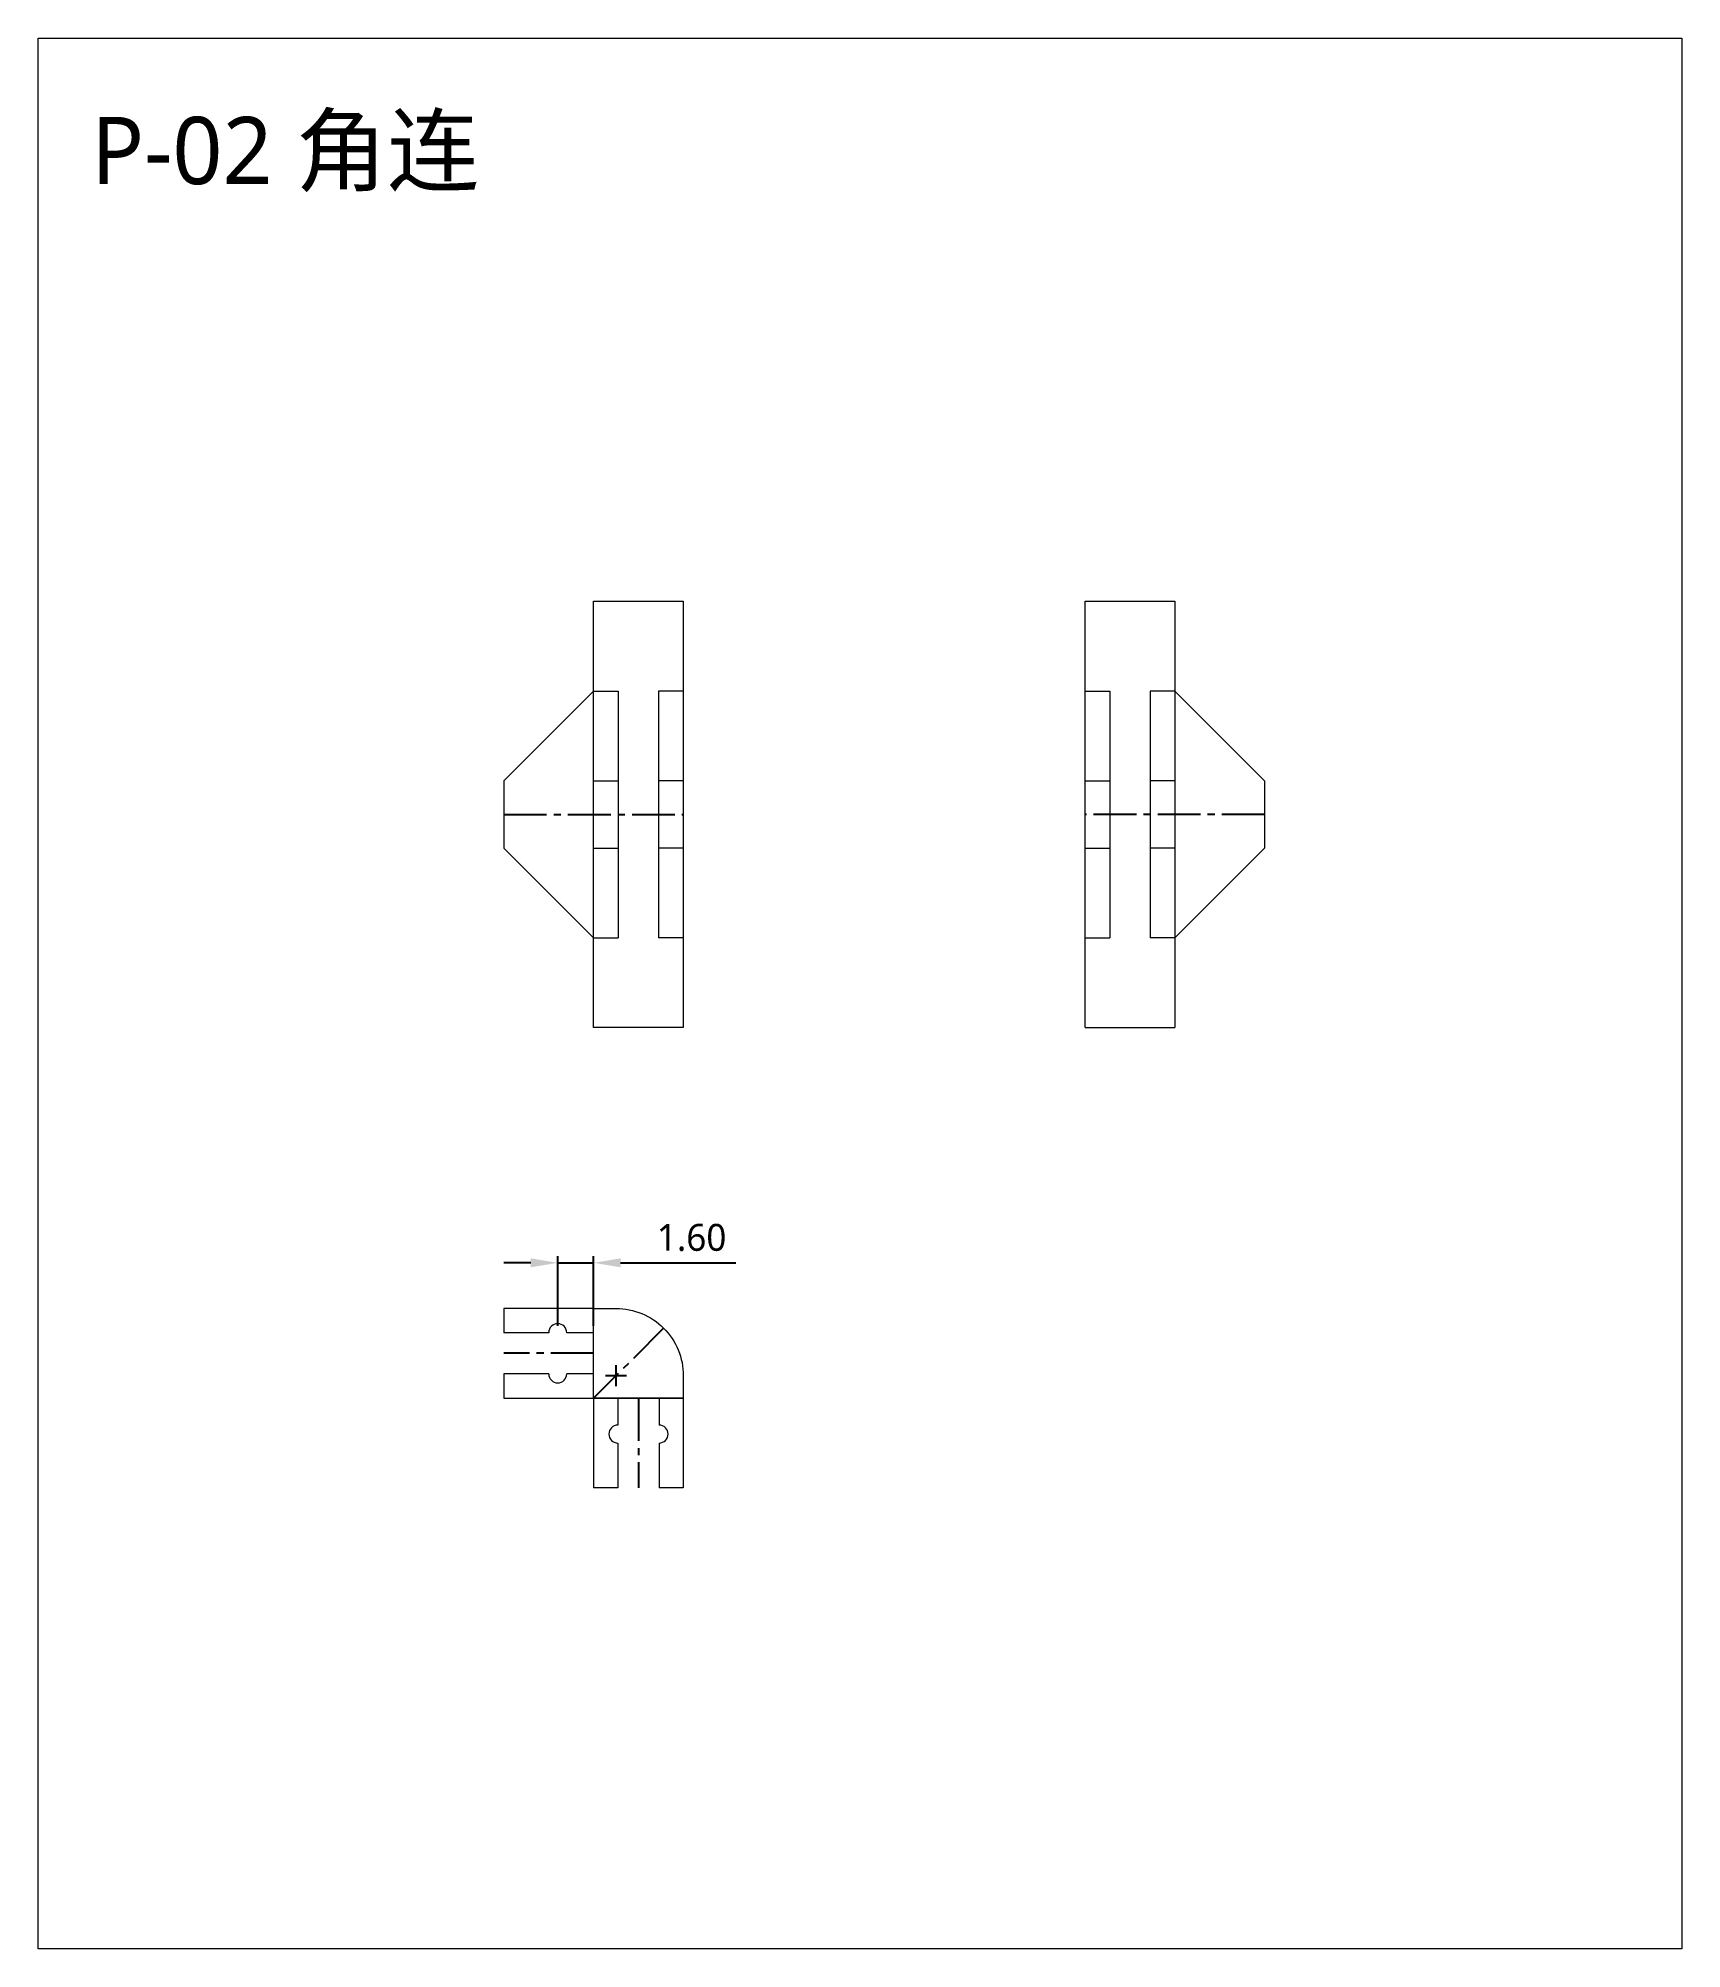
# Model space of a CAD drawing. Header units: millimetres. Extents: x 802 to 1336, y 683 to 768.
# Drawn here: x 969.5 to 1042.8, y 682.5 to 767.7 of the extents above; entities that cross this region are included whole.
import ezdxf

# ---------------------------------------------------------------- set-up
doc = ezdxf.new("R2010")
doc.units = ezdxf.units.MM
doc.header["$LTSCALE"] = 0.1
doc.header["$PDSIZE"] = -5
doc.linetypes.add('CENTER2', pattern=[28.575, 19.05, -3.175, 3.175, -3.175])
doc.layers.get('DEFPOINTS').update_dxf_attribs({"lineweight": 18})
doc.layers.add('LABEL_LINE', color=6, linetype='Continuous', lineweight=18)
doc.layers.add('SOLID_LINE', color=7, linetype='Continuous', lineweight=18)
doc.layers.add('参考', color=1, linetype='CENTER2')
doc.layers.add('注释', color=4, linetype='Continuous', lineweight=18, plot=False)
doc.styles.get("Standard").update_dxf_attribs({"font": ''})
doc.styles.get('Standard').set_extended_font_data('Microsoft YaHei')
doc.dimstyles.get("Standard").update_dxf_attribs({"dimtxt": 1.2, "dimasz": 1.2, "dimexe": 0.3, "dimexo": 0.3, "dimgap": 0.5, "dimtad": 1, "dimzin": 0, "dimdsep": 46, "dimtxsty": 'Standard', "dimcen": 0.09, "dimdle": 4, "dimclrd": 3, "dimclre": 3, "dimclrt": 6, "dimadec": 0, "dimazin": 0, "dimtfac": 1, "dimtmove": 0, "dimatfit": 3, "dimfxl": 1, "dimtolj": 1, "dimtzin": 0, "dimarcsym": 0})

msp = doc.modelspace()

# ---------------------------------------------------------------- texts
at = {"layer": '注释'}
msp.add_text('P-02 角连', height=3, dxfattribs=at).set_placement((971.864, 761.21))

# ---------------------------------------------------------------- blocks, each defined once
blk = doc.blocks.new('*D1')
at = {"layer": 'DEFPOINTS', "color": 3, "linetype": 'Continuous', "lineweight": -2}
for p, q in [((991.465, 713.122), (990.265, 713.122)), ((992.665, 710.308), (992.665, 713.422)), ((992.665, 713.122), (994.265, 713.122)), ((994.265, 710.308), (994.265, 713.422)), ((995.465, 713.122), (1000.606, 713.122))]:
    blk.add_line(p, q, dxfattribs=at)
at = {"layer": 'DEFPOINTS', "color": 0}
for p in [(994.265, 713.122), (992.665, 710.008), (994.265, 710.008)]:
    blk.add_point(p, dxfattribs=at)
at = {"layer": 'DEFPOINTS', "color": 3}
for points in [[(991.465, 713.322), (991.465, 712.922), (992.665, 713.122)], [(995.465, 713.322), (995.465, 712.922), (994.265, 713.122)]]:
    blk.add_solid(points, dxfattribs=at)
at = {"layer": 'DEFPOINTS', "color": 6, "insert": (998.635, 714.245), "char_height": 1.2, "attachment_point": 5}
blk.add_mtext('\\A1;1.60', dxfattribs=at)

# ---------------------------------------------------------------- dimensions: what is measured, and where the dimension line sits
at = {"layer": 'DEFPOINTS'}
dim = msp.add_linear_dim(base=(994.265, 713.122), p1=(992.665, 710.008), p2=(994.265, 710.008), dimstyle='Standard', dxfattribs=at)
dim.commit()
dim.dimension.update_dxf_attribs({"geometry": '*D1', "text_midpoint": (998.635, 714.245)})

# ---------------------------------------------------------------- linework, layer by layer
at = {"layer": 'DEFPOINTS'}
for p, q in [((990.265, 711.088), (990.265, 710.008)), ((994.265, 711.088), (990.265, 711.088)), ((990.265, 708.168), (990.265, 707.088)), ((990.265, 707.088), (994.265, 707.088)), ((994.265, 707.088), (994.265, 703.088)), ((998.265, 707.088), (998.265, 703.088)), ((995.345, 703.088), (994.265, 703.088)), ((998.265, 703.088), (997.185, 703.088))]:
    msp.add_line(p, q, dxfattribs=at)
msp.add_lwpolyline([(994.265, 742.613), (998.265, 742.613), (998.265, 723.613), (994.265, 723.613)], close=True, dxfattribs=at)
msp.add_lwpolyline([(994.265, 711.088), (995.265, 711.088, -0.414214), (998.265, 708.088), (998.265, 707.088), (994.265, 707.088)], format="xyb", close=True, dxfattribs=at)
for centre, start, end in [((992.665, 710.008), 360, 180), ((992.665, 708.168), 180, 0), ((995.345, 705.488), 90, 270), ((997.185, 705.488), 270, 90)]:
    msp.add_arc(centre, 0.4, start, end, dxfattribs=at)
at = {"layer": 'LABEL_LINE'}
msp.add_lwpolyline([(969.504, 767.717), (1042.78, 767.717), (1042.78, 682.541), (969.504, 682.541)], close=True, dxfattribs=at)
at = {"layer": 'SOLID_LINE'}
for p, q in [((1016.179, 723.613), (1016.179, 742.613)), ((1016.179, 742.613), (1020.179, 742.613)), ((1020.179, 742.613), (1020.179, 723.613)), ((994.265, 738.613), (990.265, 734.613)), ((994.265, 738.613), (995.365, 738.613)), ((995.365, 738.613), (995.365, 727.613)), ((998.265, 738.613), (997.165, 738.613)), ((997.165, 738.613), (997.165, 727.613)), ((1016.179, 738.613), (1017.279, 738.613)), ((1017.279, 738.613), (1017.279, 727.613)), ((1020.179, 738.613), (1019.079, 738.613)), ((1019.079, 738.613), (1019.079, 727.613)), ((1020.179, 738.613), (1024.179, 734.613)), ((990.265, 734.613), (990.265, 731.613)), ((994.265, 734.613), (995.365, 734.613)), ((994.265, 734.613), (995.365, 734.613)), ((998.265, 734.613), (997.165, 734.613)), ((998.265, 734.613), (997.165, 734.613)), ((1016.179, 734.613), (1017.279, 734.613)), ((1016.179, 734.613), (1017.279, 734.613)), ((1020.179, 734.613), (1019.079, 734.613)), ((1020.179, 734.613), (1019.079, 734.613)), ((1024.179, 734.613), (1024.179, 731.613)), ((994.265, 727.613), (990.265, 731.613)), ((994.265, 731.613), (995.365, 731.613)), ((994.265, 731.613), (995.365, 731.613)), ((998.265, 731.613), (997.165, 731.613)), ((998.265, 731.613), (997.165, 731.613)), ((1016.179, 731.613), (1017.279, 731.613)), ((1016.179, 731.613), (1017.279, 731.613)), ((1020.179, 731.613), (1019.079, 731.613)), ((1020.179, 731.613), (1019.079, 731.613)), ((1020.179, 727.613), (1024.179, 731.613)), ((994.265, 727.613), (995.365, 727.613)), ((998.265, 727.613), (997.165, 727.613)), ((1016.179, 727.613), (1017.279, 727.613)), ((1020.179, 727.613), (1019.079, 727.613)), ((1016.179, 723.613), (1020.179, 723.613)), ((992.265, 710.008), (990.265, 710.008)), ((994.265, 710.008), (993.065, 710.008)), ((992.265, 708.168), (990.265, 708.168)), ((994.265, 708.168), (993.065, 708.168)), ((995.345, 707.088), (995.345, 705.888)), ((997.185, 707.088), (997.185, 705.888)), ((995.345, 705.088), (995.345, 703.088)), ((997.185, 705.088), (997.185, 703.088))]:
    msp.add_line(p, q, dxfattribs=at)
for points in [[(994.265, 707.088), (994.265, 711.088)], [(994.265, 707.088), (998.265, 707.088)]]:
    msp.add_lwpolyline(points, dxfattribs=at)
at = {"layer": '参考'}
for p, q in [((990.265, 733.113), (998.265, 733.113)), ((1024.179, 733.113), (1016.179, 733.113)), ((997.386, 710.21), (994.265, 707.088)), ((994.265, 709.088), (990.265, 709.088)), ((995.736, 708.088), (994.794, 708.088)), ((995.265, 707.617), (995.265, 708.56)), ((996.265, 707.088), (996.265, 703.088))]:
    msp.add_line(p, q, dxfattribs=at)

msp.set_redraw_order([(e.dxf.handle, doc.entitydb.next_handle()) for e in msp.query("TEXT MTEXT ATTDEF DIMENSION ARC_DIMENSION")])  # texts and dimensions are drawn at this point

doc.saveas('drawing.dxf')
